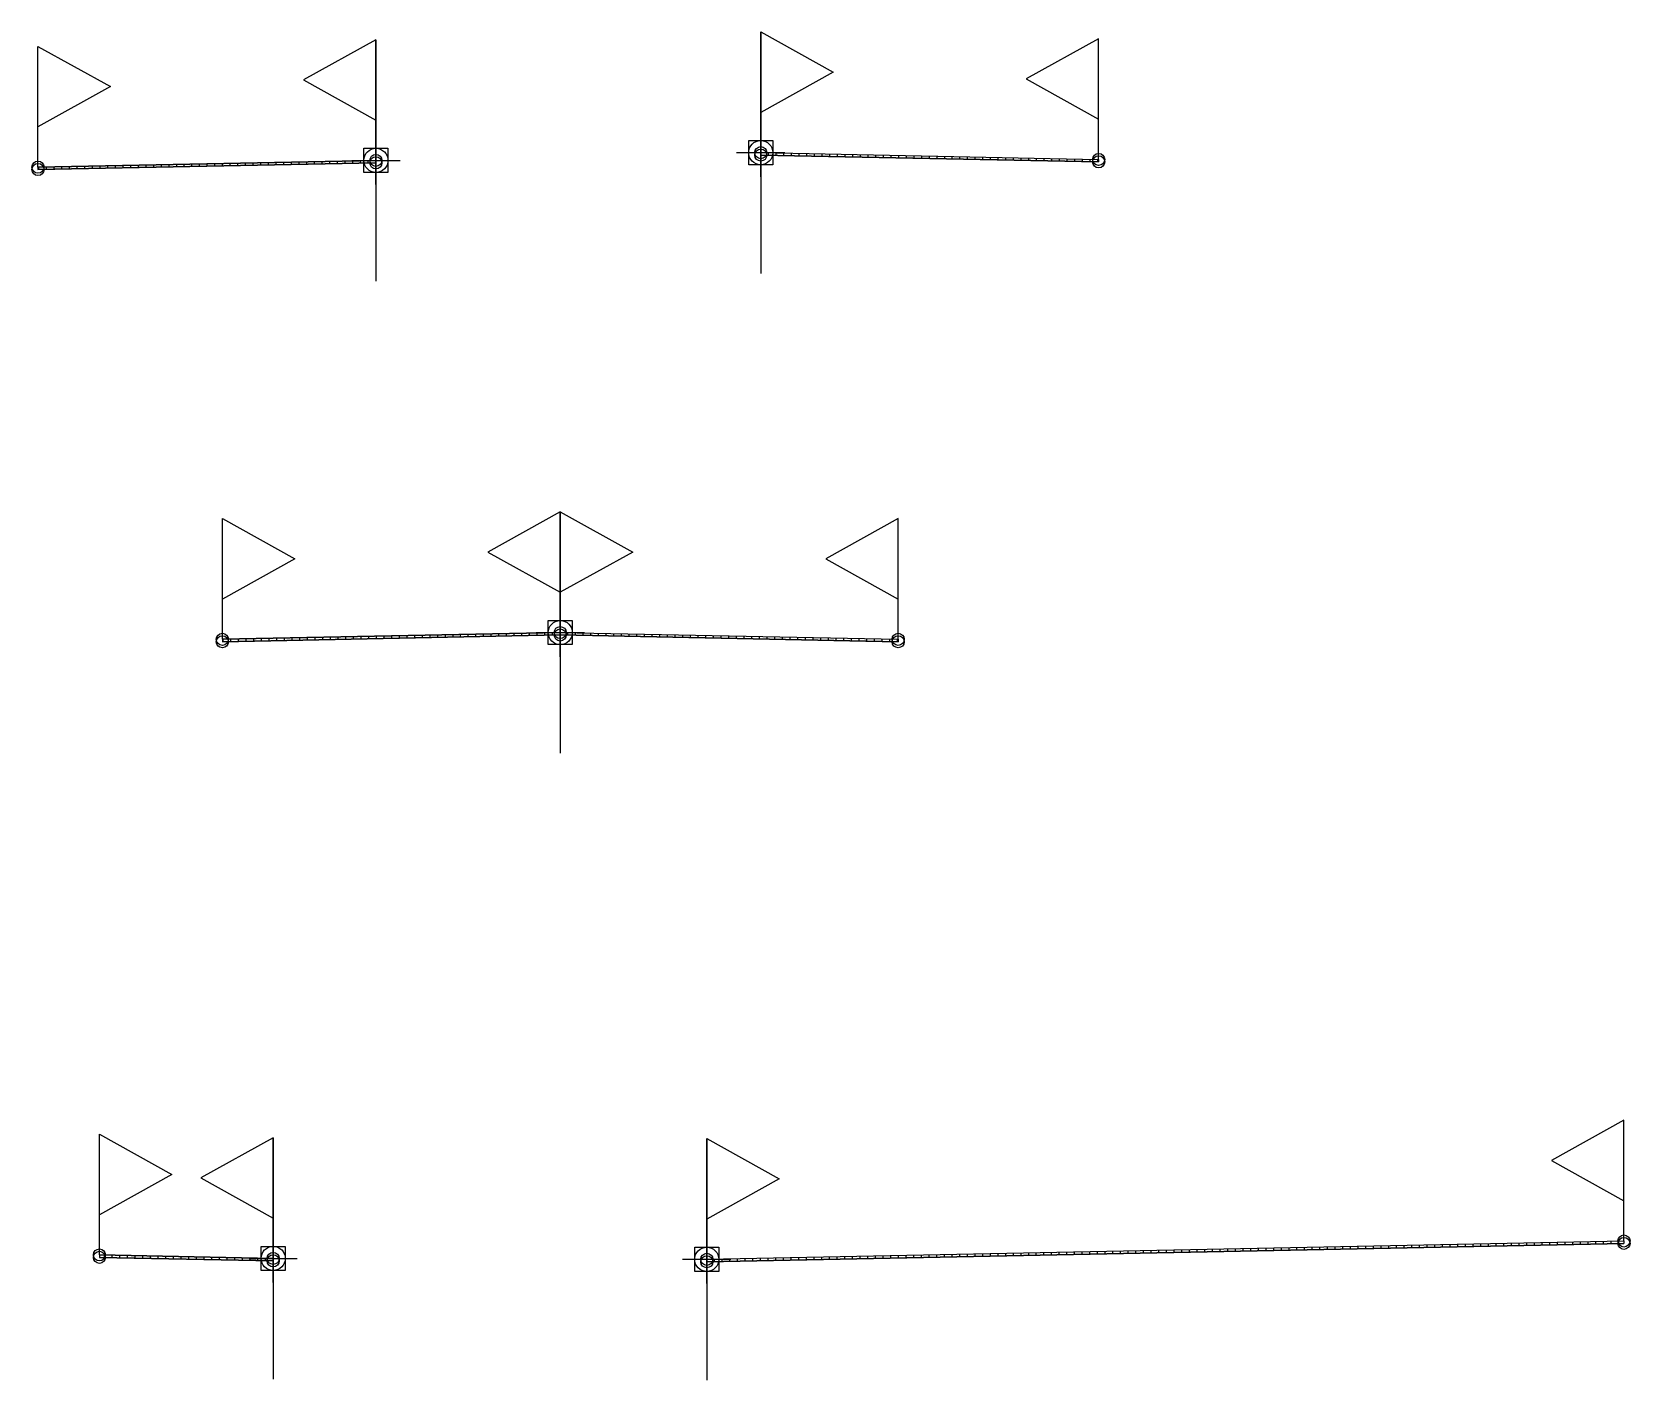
# Model space of a CAD drawing. Header units: metres. Extents: x 3746 to 7161, y 2134 to 3394.
# Drawn here: x 4893.23 to 4926.33, y 3256.25 to 3284.17 of the extents above; entities that cross this region are included whole.
import ezdxf

# ---------------------------------------------------------------- set-up
doc = ezdxf.new("R2010")
doc.units = ezdxf.units.M
for name, color, linetype in [('C-ROAD-ASSM', 40, 'Continuous'), ('C-ROAD-ASSM-BLIN', 1, 'Continuous'), ('C-ROAD-CORR', 5, 'Continuous'), ('C-ROAD-CORR-PATT', 150, 'Continuous'), ('C-ROAD-LINK', 150, 'Continuous'), ('C-ROAD-MARK', 212, 'Continuous')]:
    doc.layers.add(name, color=color, linetype=linetype)
pattern_1 = [(90, (4904.16947, 3271.73031), (-0.15875, 0), [])]
pattern_2 = [(90, (4904.1695, 3271.6803), (-0.635, 0), [])]

msp = doc.modelspace()

# ---------------------------------------------------------------- hatches: boundary and pattern name
at = {"layer": 'C-ROAD-CORR-PATT', "linetype": 'Continuous', "lineweight": -3}
h = msp.add_hatch(dxfattribs=at)
h.set_pattern_fill('ANSI31', color=5, scale=0.05, angle=45, style=0)
h.set_pattern_definition([(90, (4908.32187, 3281.67103), (-0.15875, 0), [])])
h.paths.add_polyline_path([(4908.322, 3281.671), (4915.322, 3281.531), (4915.322, 3281.481), (4908.322, 3281.621)])
h = msp.add_hatch(dxfattribs=at)
h.set_pattern_fill('ANSI31', color=174, scale=0.2, angle=45, style=0)
h.set_pattern_definition([(90, (4908.3219, 3281.62103), (-0.635, 0), [])])
h.paths.add_polyline_path([(4908.322, 3281.621), (4915.322, 3281.481), (4915.322, 3281.481), (4908.322, 3281.621)])
h = msp.add_hatch(dxfattribs=at)
h.set_pattern_fill('AR-CONC', color=54, scale=0.003, style=0)
h.set_pattern_definition([(50, (4915.32187, 3281.48103), (0.546554, -0.047817), [0.05715, -0.62865]), (355, (4915.3219, 3281.48103), (-0.10573, 0.57317), [0.04572, -0.50292]), (100.4514, (4915.3674, 3281.47705), (0.440824, 0.525353), [0.04857, -0.53427]), (46.184, (4915.3219, 3281.6334), (0.81324, -0.12613), [0.085725, -0.942975]), (96.636, (4915.38964, 3281.6229), (0.71221, 0.74228), [0.072855, -0.80141]), (351.184, (4915.3219, 3281.6334), (0.71221, 0.74228), [0.06858, -0.75438]), (21, (4915.39807, 3281.59533), (0.454843, -0.306796), [0.05715, -0.62865]), (326, (4915.3981, 3281.59533), (0.185406, 0.552564), [0.04572, -0.50292]), (71.4514, (4915.436, 3281.56977), (0.64025, 0.24577), [0.04857, -0.53427]), (37.5, (4915.32187, 3281.48103), (0.009266, 0.253665), [0, -0.496824, 0, -0.51054, 0, -0.504825]), (7.5, (4915.32187, 3281.48103), (0.200459, 0.300542), [0, -0.291084, 0, -0.485394, 0, -0.192405]), (327.5, (4915.15195, 3281.48103), (0.406772, -0.017186), [0, -0.1905, 0, -0.59436, 0, -0.78867]), (317.5, (4915.07575, 3281.48103), (0.444388, 0.07628), [0, -0.24765, 0, -0.394716, 0, -0.56007])])
h.paths.add_polyline_path([(4915.322, 3281.481), (4908.322, 3281.621), (4908.322, 3281.621), (4915.322, 3281.481)])
h = msp.add_hatch(dxfattribs=at)
h.set_pattern_fill('ANSI31', color=5, scale=0.05, angle=45, style=0)
h.set_pattern_definition([(90, (4900.35022, 3281.51104), (-0.15875, 0), [])])
h.paths.add_polyline_path([(4900.35, 3281.511), (4893.35, 3281.371), (4893.35, 3281.321), (4900.35, 3281.461)])
h = msp.add_hatch(dxfattribs=at)
h.set_pattern_fill('ANSI31', color=174, scale=0.2, angle=45, style=0)
h.set_pattern_definition([(90, (4900.3502, 3281.46104), (-0.635, 0), [])])
h.paths.add_polyline_path([(4900.35, 3281.461), (4893.35, 3281.321), (4893.35, 3281.321), (4900.35, 3281.461)])
h = msp.add_hatch(dxfattribs=at)
h.set_pattern_fill('AR-CONC', color=54, scale=0.003, style=0)
h.set_pattern_definition([(50, (4893.3502, 3281.32104), (0.546554, -0.047817), [0.05715, -0.62865]), (355, (4893.3502, 3281.32104), (-0.10573, 0.57317), [0.04572, -0.50292]), (100.4514, (4893.39577, 3281.31706), (0.440824, 0.525353), [0.04857, -0.53427]), (46.184, (4893.3502, 3281.47344), (0.81324, -0.12613), [0.085725, -0.942975]), (96.636, (4893.418, 3281.4629), (0.71221, 0.74228), [0.072855, -0.80141]), (351.184, (4893.3502, 3281.4734), (0.71221, 0.74228), [0.06858, -0.75438]), (21, (4893.4264, 3281.43534), (0.454843, -0.306796), [0.05715, -0.62865]), (326, (4893.4264, 3281.43534), (0.185406, 0.552564), [0.04572, -0.50292]), (71.4514, (4893.4643, 3281.4098), (0.64025, 0.24577), [0.04857, -0.53427]), (37.5, (4893.35022, 3281.32104), (0.009266, 0.253665), [0, -0.496824, 0, -0.51054, 0, -0.504825]), (7.5, (4893.35022, 3281.32104), (0.200459, 0.300542), [0, -0.291084, 0, -0.485394, 0, -0.192405]), (327.5, (4893.1803, 3281.32104), (0.406772, -0.017186), [0, -0.1905, 0, -0.59436, 0, -0.78867]), (317.5, (4893.1041, 3281.32104), (0.444388, 0.07628), [0, -0.24765, 0, -0.394716, 0, -0.56007])])
h.paths.add_polyline_path([(4893.35, 3281.321), (4900.35, 3281.461), (4900.35, 3281.461), (4893.35, 3281.321)])
h = msp.add_hatch(dxfattribs=at)
h.set_pattern_fill('ANSI31', color=5, scale=0.05, angle=45, style=0)
h.set_pattern_definition(pattern_1)
h.paths.add_polyline_path([(4904.169, 3271.73), (4897.169, 3271.59), (4897.169, 3271.54), (4904.169, 3271.68)])
h = msp.add_hatch(dxfattribs=at)
h.set_pattern_fill('ANSI31', color=5, scale=0.05, angle=45, style=0)
h.set_pattern_definition(pattern_1)
h.paths.add_polyline_path([(4904.169, 3271.73), (4911.169, 3271.59), (4911.169, 3271.54), (4904.169, 3271.68)])
h = msp.add_hatch(dxfattribs=at)
h.set_pattern_fill('ANSI31', color=174, scale=0.2, angle=45, style=0)
h.set_pattern_definition(pattern_2)
h.paths.add_polyline_path([(4904.169, 3271.68), (4897.169, 3271.54), (4897.169, 3271.54), (4904.169, 3271.68)])
h = msp.add_hatch(dxfattribs=at)
h.set_pattern_fill('AR-CONC', color=54, scale=0.003, style=0)
h.set_pattern_definition([(50, (4897.16947, 3271.5403), (0.546554, -0.047817), [0.05715, -0.62865]), (355, (4897.16947, 3271.5403), (-0.10573, 0.57317), [0.04572, -0.50292]), (100.4514, (4897.215, 3271.5363), (0.440824, 0.525353), [0.04857, -0.53427]), (46.184, (4897.1695, 3271.6927), (0.81324, -0.12613), [0.085725, -0.942975]), (96.636, (4897.23724, 3271.6822), (0.71221, 0.74228), [0.072855, -0.80141]), (351.184, (4897.1695, 3271.6927), (0.71221, 0.74228), [0.06858, -0.75438]), (21, (4897.24567, 3271.6546), (0.454843, -0.306796), [0.05715, -0.62865]), (326, (4897.24567, 3271.6546), (0.185406, 0.552564), [0.04572, -0.50292]), (71.4514, (4897.2836, 3271.62904), (0.64025, 0.24577), [0.04857, -0.53427]), (37.5, (4897.16947, 3271.54031), (0.009266, 0.253665), [0, -0.496824, 0, -0.51054, 0, -0.504825]), (7.5, (4897.16947, 3271.5403), (0.200459, 0.300542), [0, -0.291084, 0, -0.485394, 0, -0.192405]), (327.5, (4896.99955, 3271.5403), (0.406772, -0.017186), [0, -0.1905, 0, -0.59436, 0, -0.78867]), (317.5, (4896.92335, 3271.5403), (0.444388, 0.07628), [0, -0.24765, 0, -0.394716, 0, -0.56007])])
h.paths.add_polyline_path([(4897.169, 3271.54), (4904.169, 3271.68), (4904.169, 3271.68), (4897.169, 3271.54)])
h = msp.add_hatch(dxfattribs=at)
h.set_pattern_fill('ANSI31', color=174, scale=0.2, angle=45, style=0)
h.set_pattern_definition(pattern_2)
h.paths.add_polyline_path([(4904.169, 3271.68), (4911.169, 3271.54), (4911.169, 3271.54), (4904.169, 3271.68)])
h = msp.add_hatch(dxfattribs=at)
h.set_pattern_fill('AR-CONC', color=54, scale=0.003, style=0)
h.set_pattern_definition([(50, (4911.16947, 3271.5403), (0.546554, -0.047817), [0.05715, -0.62865]), (355, (4911.16947, 3271.5403), (-0.10573, 0.57317), [0.04572, -0.50292]), (100.4514, (4911.215, 3271.5363), (0.440824, 0.525353), [0.04857, -0.53427]), (46.184, (4911.1695, 3271.6927), (0.81324, -0.12613), [0.085725, -0.942975]), (96.636, (4911.23724, 3271.6822), (0.71221, 0.74228), [0.072855, -0.80141]), (351.184, (4911.1695, 3271.6927), (0.71221, 0.74228), [0.06858, -0.75438]), (21, (4911.24567, 3271.6546), (0.454843, -0.306796), [0.05715, -0.62865]), (326, (4911.24567, 3271.6546), (0.185406, 0.552564), [0.04572, -0.50292]), (71.4514, (4911.2836, 3271.62904), (0.64025, 0.24577), [0.04857, -0.53427]), (37.5, (4911.16947, 3271.54031), (0.009266, 0.253665), [0, -0.496824, 0, -0.51054, 0, -0.504825]), (7.5, (4911.16947, 3271.5403), (0.200459, 0.300542), [0, -0.291084, 0, -0.485394, 0, -0.192405]), (327.5, (4910.99955, 3271.5403), (0.406772, -0.017186), [0, -0.1905, 0, -0.59436, 0, -0.78867]), (317.5, (4910.92335, 3271.5403), (0.444388, 0.07628), [0, -0.24765, 0, -0.394716, 0, -0.56007])])
h.paths.add_polyline_path([(4911.169, 3271.54), (4904.169, 3271.68), (4904.169, 3271.68), (4911.169, 3271.54)])
h = msp.add_hatch(dxfattribs=at)
h.set_pattern_fill('ANSI31', color=5, scale=0.05, angle=45, style=0)
h.set_pattern_definition([(90, (4907.20442, 3258.74655), (-0.15875, 0), [])])
h.paths.add_polyline_path([(4907.204, 3258.747), (4926.204, 3259.127), (4926.204, 3259.077), (4907.204, 3258.697)])
h = msp.add_hatch(dxfattribs=at)
h.set_pattern_fill('ANSI31', color=5, scale=0.05, angle=45, style=0)
h.set_pattern_definition([(90, (4898.22217, 3258.76596), (-0.15875, 0), [])])
h.paths.add_polyline_path([(4898.222, 3258.766), (4894.622, 3258.838), (4894.622, 3258.788), (4898.222, 3258.716)])
h = msp.add_hatch(dxfattribs=at)
h.set_pattern_fill('ANSI31', color=174, scale=0.2, angle=45, style=0)
h.set_pattern_definition([(90, (4898.2222, 3258.71596), (-0.635, 0), [])])
h.paths.add_polyline_path([(4898.222, 3258.716), (4894.622, 3258.788), (4894.622, 3258.788), (4898.222, 3258.716)])
h = msp.add_hatch(dxfattribs=at)
h.set_pattern_fill('AR-CONC', color=54, scale=0.003, style=0)
h.set_pattern_definition([(50, (4894.62217, 3258.78796), (0.546554, -0.04782), [0.05715, -0.62865]), (355, (4894.6222, 3258.78796), (-0.10573, 0.57317), [0.04572, -0.50292]), (100.451, (4894.6677, 3258.784), (0.44082, 0.52535), [0.04857, -0.53427]), (46.184, (4894.6222, 3258.94036), (0.81324, -0.12613), [0.08572, -0.94298]), (96.636, (4894.68994, 3258.92985), (0.71221, 0.74228), [0.07286, -0.8014]), (351.184, (4894.6222, 3258.9404), (0.71221, 0.74228), [0.06858, -0.75438]), (21, (4894.69837, 3258.90226), (0.454843, -0.306796), [0.05715, -0.62865]), (326, (4894.6984, 3258.90226), (0.18541, 0.55256), [0.04572, -0.50292]), (71.451, (4894.7363, 3258.8767), (0.64025, 0.24577), [0.04857, -0.53427]), (37.5, (4894.62217, 3258.78796), (0.009266, 0.253665), [0, -0.496824, 0, -0.51054, 0, -0.504825]), (7.5, (4894.62217, 3258.78796), (0.20046, 0.300542), [0, -0.291084, 0, -0.485394, 0, -0.192405]), (327.5, (4894.45225, 3258.78796), (0.406772, -0.017186), [0, -0.1905, 0, -0.59436, 0, -0.78867]), (317.5, (4894.37605, 3258.78796), (0.444388, 0.07628), [0, -0.24765, 0, -0.394716, 0, -0.56007])])
h.paths.add_polyline_path([(4894.622, 3258.788), (4898.222, 3258.716), (4898.222, 3258.716), (4894.622, 3258.788)])
h = msp.add_hatch(dxfattribs=at)
h.set_pattern_fill('ANSI31', color=174, scale=0.2, angle=45, style=0)
h.set_pattern_definition([(90, (4907.2044, 3258.69655), (-0.635, 0), [])])
h.paths.add_polyline_path([(4907.204, 3258.697), (4926.204, 3259.077), (4926.204, 3259.077), (4907.204, 3258.697)])
h = msp.add_hatch(dxfattribs=at)
h.set_pattern_fill('AR-CONC', color=54, scale=0.003, style=0)
h.set_pattern_definition([(50, (4926.2044, 3259.07655), (0.546554, -0.047817), [0.05715, -0.62865]), (355, (4926.2044, 3259.07655), (-0.10573, 0.57317), [0.04572, -0.502922]), (100.4514, (4926.24997, 3259.07257), (0.440824, 0.525353), [0.04857, -0.53427]), (46.184, (4926.2044, 3259.22895), (0.813237, -0.126127), [0.085725, -0.942975]), (96.6356, (4926.2722, 3259.21844), (0.712212, 0.74228), [0.072855, -0.801407]), (351.184, (4926.2044, 3259.22895), (0.712212, 0.74228), [0.06858, -0.75438]), (21, (4926.2806, 3259.19085), (0.454843, -0.306796), [0.05715, -0.62865]), (326, (4926.2806, 3259.19085), (0.185406, 0.552564), [0.04572, -0.50292]), (71.4514, (4926.3185, 3259.1653), (0.640249, 0.245768), [0.04857, -0.53427]), (37.5, (4926.20442, 3259.07655), (0.0092658, 0.2536651), [0, -0.496824, 0, -0.51054, 0, -0.504825]), (7.5, (4926.20442, 3259.07655), (0.200459, 0.3005417), [0, -0.291084, 0, -0.485394, 0, -0.192405]), (327.5, (4926.0345, 3259.07655), (0.4067718, -0.0171862), [0, -0.1905, 0, -0.59436, 0, -0.78867]), (317.5, (4925.9583, 3259.07655), (0.4443875, 0.0762795), [0, -0.24765, 0, -0.394716, 0, -0.56007])])
h.paths.add_polyline_path([(4926.204, 3259.077), (4907.204, 3258.697), (4907.204, 3258.697), (4926.204, 3259.077)])

# ---------------------------------------------------------------- linework, layer by layer
at = {"layer": 'C-ROAD-ASSM', "color": 2, "linetype": 'Continuous', "lineweight": -3}
for p, q in [((4900.35, 3284.011), (4898.85, 3283.178)), ((4900.35, 3281.511), (4900.35, 3284.011)), ((4908.322, 3281.671), (4908.322, 3284.171)), ((4908.322, 3284.171), (4909.822, 3283.338)), ((4915.322, 3284.031), (4913.822, 3283.198)), ((4915.322, 3281.531), (4915.322, 3284.031)), ((4893.35, 3281.371), (4893.35, 3283.871)), ((4893.35, 3283.871), (4894.85, 3283.038)), ((4909.822, 3283.338), (4908.322, 3282.504)), ((4894.85, 3283.038), (4893.35, 3282.204)), ((4898.85, 3283.178), (4900.35, 3282.344)), ((4913.822, 3283.198), (4915.322, 3282.364)), ((4897.169, 3271.59), (4897.169, 3274.09)), ((4897.169, 3274.09), (4898.669, 3273.257)), ((4904.169, 3274.23), (4902.669, 3273.397)), ((4904.169, 3271.73), (4904.169, 3274.23)), ((4904.169, 3274.23), (4905.669, 3273.397)), ((4911.169, 3274.09), (4909.669, 3273.257)), ((4911.169, 3271.59), (4911.169, 3274.09)), ((4902.669, 3273.397), (4904.169, 3272.564)), ((4905.669, 3273.397), (4904.169, 3272.564)), ((4898.669, 3273.257), (4897.169, 3272.424)), ((4909.669, 3273.257), (4911.169, 3272.424)), ((4926.204, 3261.627), (4924.704, 3260.793)), ((4926.204, 3259.127), (4926.204, 3261.627)), ((4894.622, 3258.838), (4894.622, 3261.338)), ((4894.622, 3261.338), (4896.122, 3260.505)), ((4898.222, 3261.266), (4896.722, 3260.433)), ((4898.222, 3258.766), (4898.222, 3261.266)), ((4907.204, 3258.747), (4907.204, 3261.247)), ((4907.204, 3261.247), (4908.704, 3260.413)), ((4924.704, 3260.793), (4926.204, 3259.96)), ((4896.122, 3260.505), (4894.622, 3259.671)), ((4896.722, 3260.433), (4898.222, 3259.599)), ((4908.704, 3260.413), (4907.204, 3259.58))]:
    msp.add_line(p, q, dxfattribs=at)
at = {"layer": 'C-ROAD-ASSM', "color": 40, "linetype": 'Continuous', "lineweight": -3}
for p, q in [((4900.35, 3281.011), (4900.35, 3282.011)), ((4908.322, 3281.171), (4908.322, 3282.171)), ((4907.822, 3281.671), (4908.822, 3281.671)), ((4899.85, 3281.511), (4900.85, 3281.511)), ((4904.169, 3271.23), (4904.169, 3272.23)), ((4903.669, 3271.73), (4904.669, 3271.73)), ((4898.222, 3258.266), (4898.222, 3259.266)), ((4907.204, 3258.247), (4907.204, 3259.247)), ((4897.722, 3258.766), (4898.722, 3258.766)), ((4906.704, 3258.747), (4907.704, 3258.747))]:
    msp.add_line(p, q, dxfattribs=at)
for points in [[(4900.1, 3281.261), (4900.1, 3281.761), (4900.6, 3281.761), (4900.6, 3281.261), (4900.1, 3281.261)], [(4908.072, 3281.421), (4908.072, 3281.921), (4908.572, 3281.921), (4908.572, 3281.421), (4908.072, 3281.421)], [(4903.919, 3271.48), (4903.919, 3271.98), (4904.419, 3271.98), (4904.419, 3271.48), (4903.919, 3271.48)], [(4897.972, 3258.516), (4897.972, 3259.016), (4898.472, 3259.016), (4898.472, 3258.516), (4897.972, 3258.516)], [(4906.954, 3258.497), (4906.954, 3258.997), (4907.454, 3258.997), (4907.454, 3258.497), (4906.954, 3258.497)]]:
    msp.add_lwpolyline(points, dxfattribs=at)
for centre in [(4900.35, 3281.511), (4908.322, 3281.671), (4904.169, 3271.73), (4898.222, 3258.766), (4907.204, 3258.747)]:
    msp.add_circle(centre, 0.25, dxfattribs=at)
at = {"layer": 'C-ROAD-ASSM-BLIN', "color": 1, "linetype": 'Continuous', "lineweight": -3}
for p, q in [((4900.35, 3284.011), (4900.35, 3279.011)), ((4908.322, 3284.171), (4908.322, 3279.171)), ((4904.169, 3274.23), (4904.169, 3269.23)), ((4898.222, 3261.266), (4898.222, 3256.266)), ((4907.204, 3261.247), (4907.204, 3256.247))]:
    msp.add_line(p, q, dxfattribs=at)
for centre in [(4900.35, 3281.511), (4908.322, 3281.671), (4904.169, 3271.73), (4898.222, 3258.766), (4907.204, 3258.747)]:
    msp.add_circle(centre, 0.25, dxfattribs=at)
at = {"layer": 'C-ROAD-CORR', "color": 7, "linetype": 'Continuous', "lineweight": -3}
for p, q in [((4908.322, 3281.671), (4915.322, 3281.531)), ((4908.322, 3281.621), (4908.322, 3281.671)), ((4908.322, 3281.621), (4915.322, 3281.481)), ((4908.322, 3281.621), (4915.322, 3281.481)), ((4900.35, 3281.511), (4893.35, 3281.371)), ((4893.35, 3281.321), (4900.35, 3281.461)), ((4900.35, 3281.461), (4893.35, 3281.321)), ((4893.35, 3281.371), (4893.35, 3281.321)), ((4900.35, 3281.461), (4900.35, 3281.511)), ((4915.322, 3281.531), (4915.322, 3281.481)), ((4904.169, 3271.73), (4897.169, 3271.59)), ((4904.169, 3271.73), (4911.169, 3271.59)), ((4904.169, 3271.68), (4904.169, 3271.73)), ((4904.169, 3271.68), (4904.169, 3271.73)), ((4897.169, 3271.54), (4904.169, 3271.68)), ((4904.169, 3271.68), (4897.169, 3271.54)), ((4897.169, 3271.59), (4897.169, 3271.54)), ((4904.169, 3271.68), (4911.169, 3271.54)), ((4904.169, 3271.68), (4911.169, 3271.54)), ((4911.169, 3271.59), (4911.169, 3271.54)), ((4907.204, 3258.747), (4926.204, 3259.127)), ((4926.204, 3259.127), (4926.204, 3259.077)), ((4898.222, 3258.766), (4894.622, 3258.838)), ((4894.622, 3258.838), (4894.622, 3258.788)), ((4894.622, 3258.788), (4898.222, 3258.716)), ((4898.222, 3258.716), (4894.622, 3258.788)), ((4907.204, 3258.697), (4926.204, 3259.077)), ((4907.204, 3258.697), (4926.204, 3259.077)), ((4898.222, 3258.716), (4898.222, 3258.766)), ((4907.204, 3258.697), (4907.204, 3258.747))]:
    msp.add_line(p, q, dxfattribs=at)
at = {"layer": 'C-ROAD-CORR', "color": 54, "linetype": 'Continuous', "lineweight": -3}
for p, q in [((4915.322, 3281.481), (4908.322, 3281.621)), ((4908.322, 3281.621), (4915.322, 3281.481)), ((4893.35, 3281.321), (4900.35, 3281.461)), ((4900.35, 3281.461), (4893.35, 3281.321)), ((4897.169, 3271.54), (4904.169, 3271.68)), ((4904.169, 3271.68), (4897.169, 3271.54)), ((4911.169, 3271.54), (4904.169, 3271.68)), ((4904.169, 3271.68), (4911.169, 3271.54)), ((4894.622, 3258.788), (4898.222, 3258.716)), ((4898.222, 3258.716), (4894.622, 3258.788)), ((4926.204, 3259.077), (4907.204, 3258.697)), ((4907.204, 3258.697), (4926.204, 3259.077))]:
    msp.add_line(p, q, dxfattribs=at)
at = {"layer": 'C-ROAD-LINK', "color": 150, "linetype": 'Continuous', "lineweight": -3}
for p, q in [((4908.322, 3281.671), (4915.322, 3281.531)), ((4908.322, 3281.621), (4908.322, 3281.671)), ((4908.322, 3281.621), (4915.322, 3281.481)), ((4908.322, 3281.621), (4915.322, 3281.481)), ((4893.35, 3281.371), (4900.35, 3281.511)), ((4893.35, 3281.321), (4900.35, 3281.461)), ((4893.35, 3281.321), (4900.35, 3281.461)), ((4893.35, 3281.371), (4893.35, 3281.321)), ((4900.35, 3281.461), (4900.35, 3281.511)), ((4915.322, 3281.531), (4915.322, 3281.481)), ((4897.169, 3271.59), (4904.169, 3271.73)), ((4904.169, 3271.73), (4911.169, 3271.59)), ((4904.169, 3271.68), (4904.169, 3271.73)), ((4904.169, 3271.68), (4904.169, 3271.73)), ((4897.169, 3271.54), (4904.169, 3271.68)), ((4897.169, 3271.54), (4904.169, 3271.68)), ((4897.169, 3271.59), (4897.169, 3271.54)), ((4904.169, 3271.68), (4911.169, 3271.54)), ((4904.169, 3271.68), (4911.169, 3271.54)), ((4911.169, 3271.59), (4911.169, 3271.54)), ((4907.204, 3258.747), (4926.204, 3259.127)), ((4926.204, 3259.127), (4926.204, 3259.077)), ((4894.622, 3258.838), (4898.222, 3258.766)), ((4894.622, 3258.838), (4894.622, 3258.788)), ((4894.622, 3258.788), (4898.222, 3258.716)), ((4894.622, 3258.788), (4898.222, 3258.716)), ((4907.204, 3258.697), (4926.204, 3259.077)), ((4907.204, 3258.697), (4926.204, 3259.077)), ((4898.222, 3258.716), (4898.222, 3258.766)), ((4907.204, 3258.697), (4907.204, 3258.747))]:
    msp.add_line(p, q, dxfattribs=at)
at = {"layer": 'C-ROAD-MARK', "color": 212, "linetype": 'Continuous', "lineweight": -3}
for centre in [(4900.35, 3281.511), (4908.322, 3281.671), (4908.322, 3281.621), (4915.322, 3281.531), (4893.35, 3281.371), (4893.35, 3281.321), (4900.35, 3281.461), (4915.322, 3281.481), (4897.169, 3271.59), (4904.169, 3271.73), (4904.169, 3271.73), (4904.169, 3271.68), (4904.169, 3271.68), (4911.169, 3271.59), (4897.169, 3271.54), (4911.169, 3271.54), (4926.204, 3259.127), (4926.204, 3259.077), (4894.622, 3258.838), (4894.622, 3258.788), (4898.222, 3258.766), (4898.222, 3258.716), (4907.204, 3258.747), (4907.204, 3258.697)]:
    msp.add_circle(centre, 0.125, dxfattribs=at)

doc.saveas('drawing.dxf')
